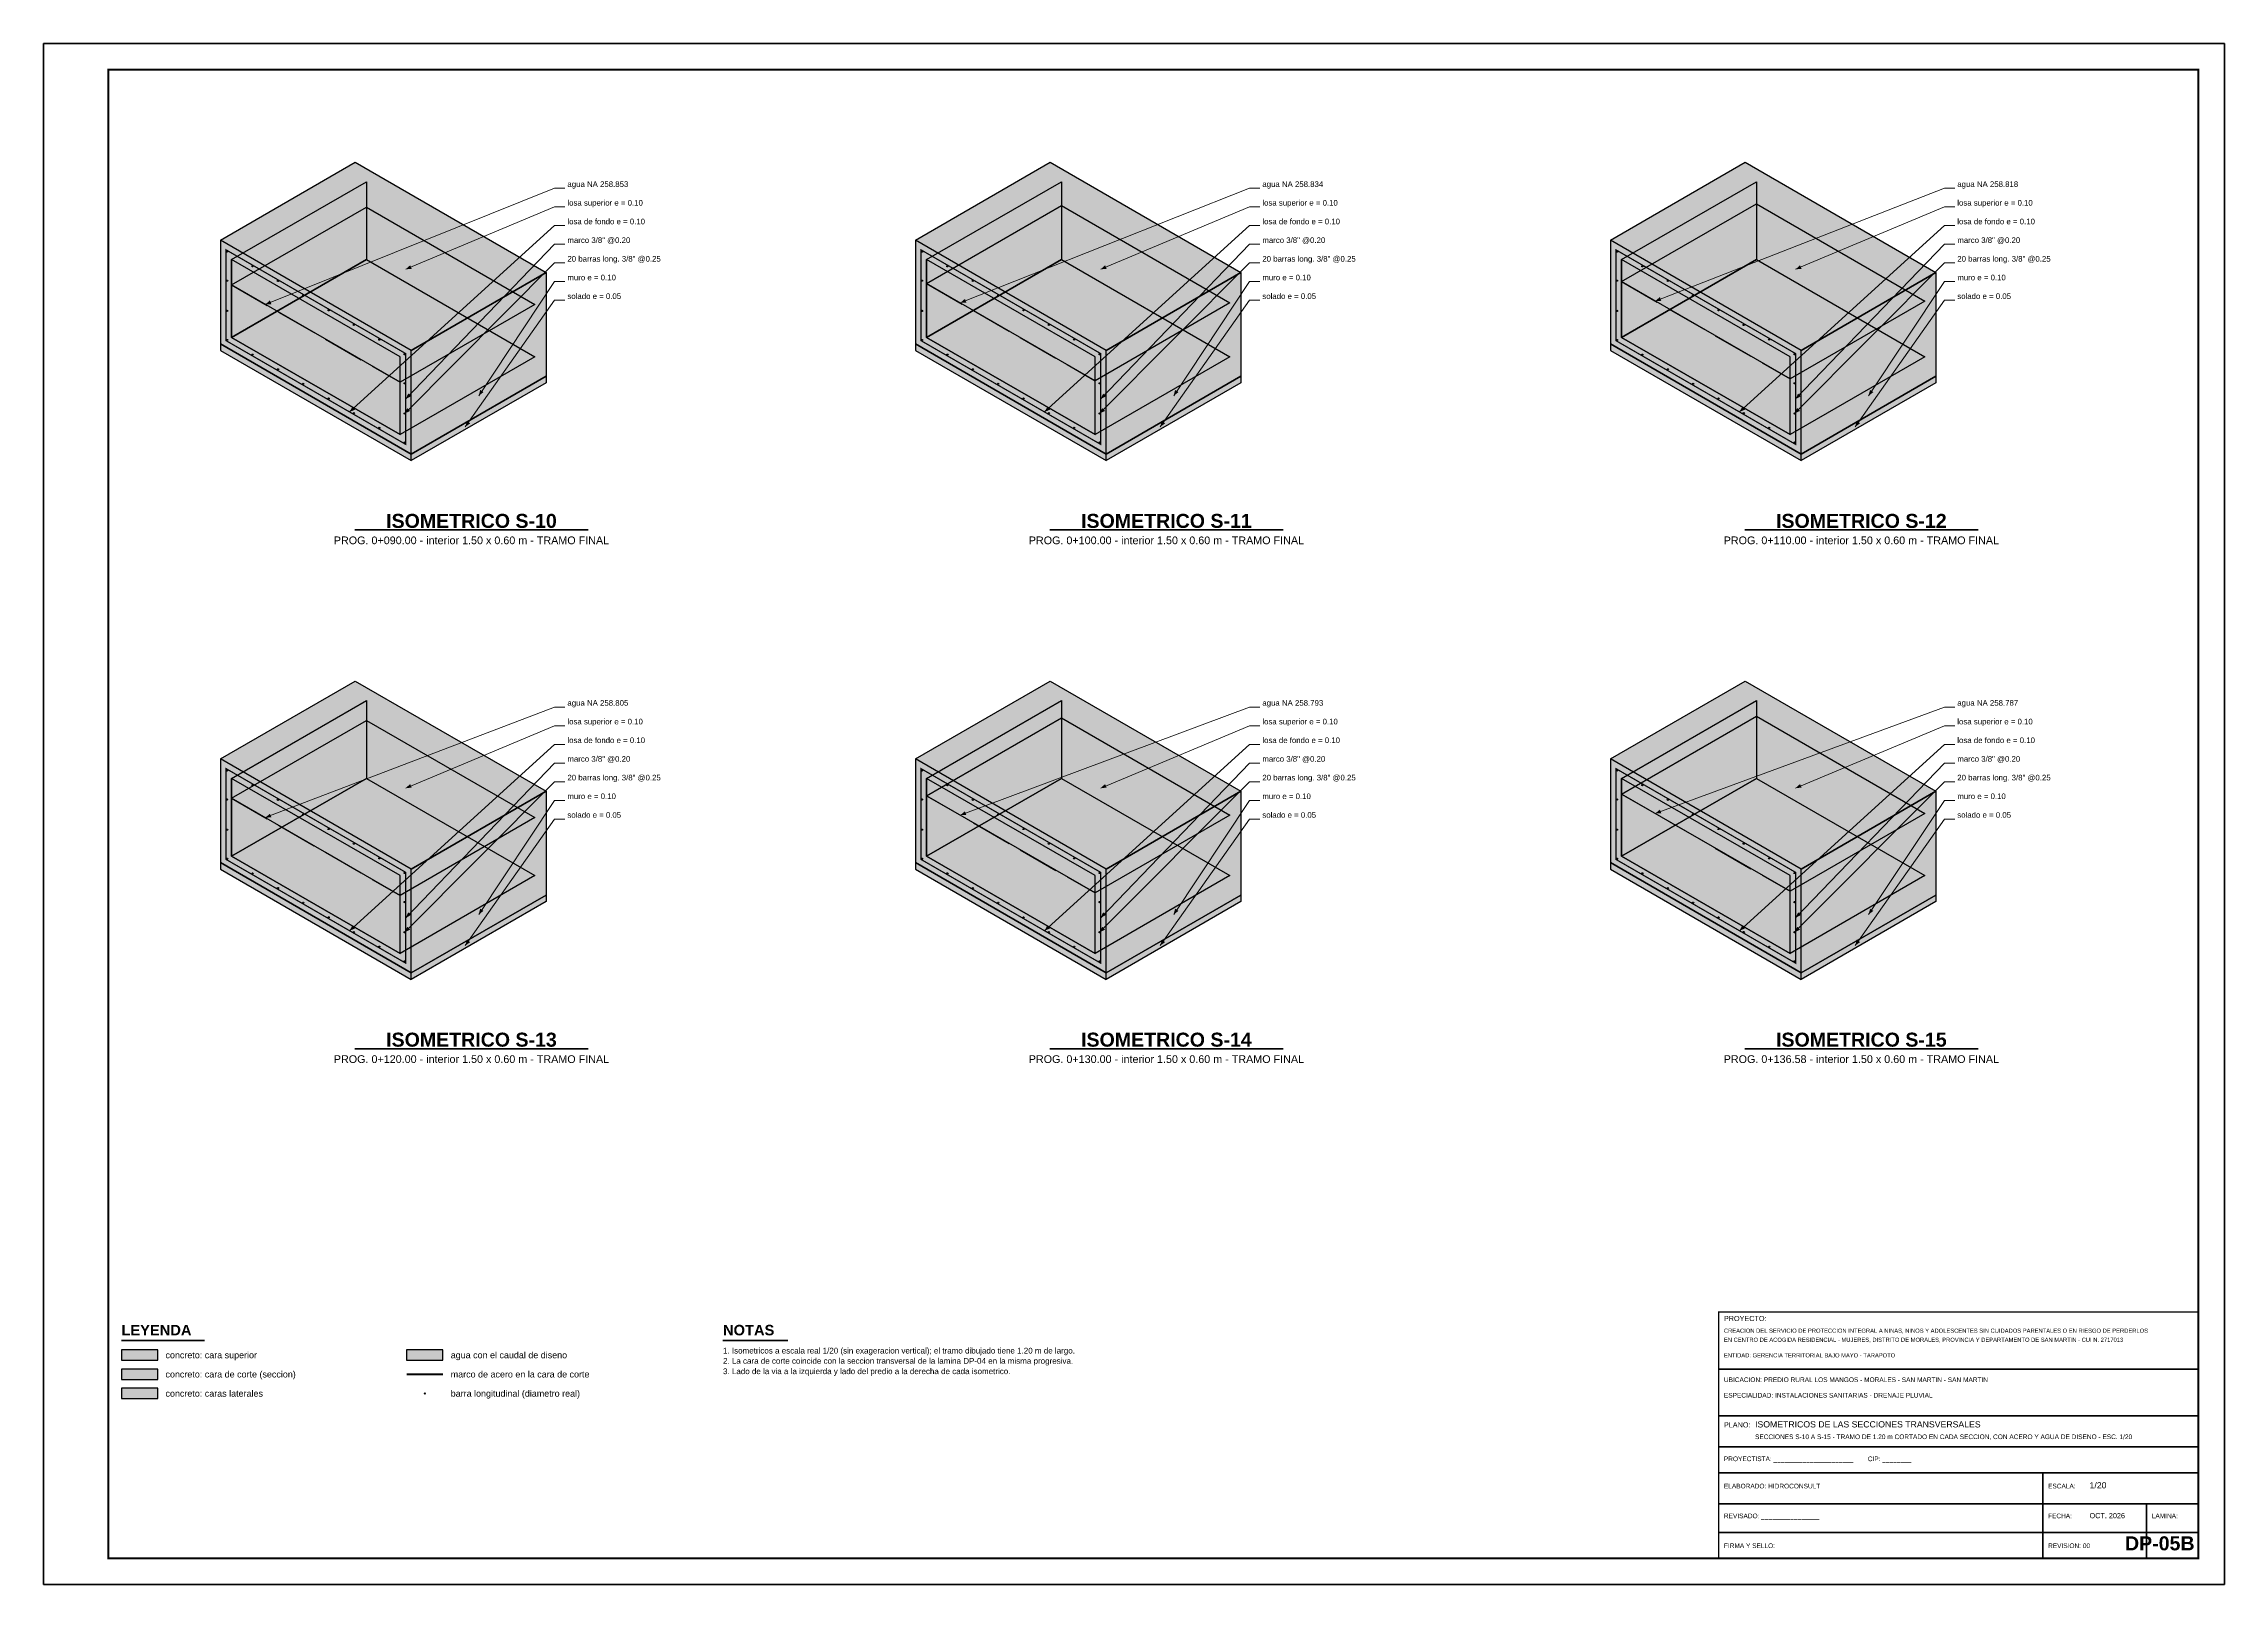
# Model space of a CAD drawing. Header units: metres. Extents: x -573 to 467, y -35 to 119.
# Drawn here: x 183.04 to 199.86, y 0 to 11.88 of the extents above; entities that cross this region are included whole.
import ezdxf
from ezdxf.enums import TextEntityAlignment as Align

# ---------------------------------------------------------------- set-up
doc = ezdxf.new("R2010")
doc.units = ezdxf.units.M
doc.header["$LTSCALE"] = 0.25
doc.linetypes.add('DASHED', pattern=[1.524, 1.27, -0.254])
for name, color, linetype, lineweight in [('ACERO', 1, 'CONTINUOUS', 35), ('AGUA', 150, 'DASHED', 25), ('LLAMADAS', 30, 'CONTINUOUS', 18), ('MARCO', 7, 'CONTINUOUS', 50), ('ROTULO', 7, 'CONTINUOUS', 35), ('TITULOS', 160, 'CONTINUOUS', 35)]:
    doc.layers.add(name, color=color, linetype=linetype, lineweight=lineweight)
for name, color, linetype in [('ACERO-PUNTOS', 5, 'CONTINUOUS'), ('ISO-ARISTAS', 8, 'CONTINUOUS'), ('LEYENDA', 7, 'CONTINUOUS'), ('ROTULO-TEXTO', 7, 'CONTINUOUS'), ('TEXTOS', 7, 'CONTINUOUS'), ('TEXTOS-NOTAS', 7, 'CONTINUOUS')]:
    doc.layers.add(name, color=color, linetype=linetype)
for name, color, linetype, true_color in [('AGUA-RELLENO', 150, 'CONTINUOUS', 0xcde4f6), ('ISO-AGUA', 150, 'CONTINUOUS', 0x82bef0), ('ISO-CONCRETO-LAT1', 253, 'CONTINUOUS', 0xcecece), ('ISO-CONCRETO-LAT2', 252, 'CONTINUOUS', 0xb2b2b2), ('ISO-CONCRETO-SUP', 254, 'CONTINUOUS', 0xe8e8e8)]:
    doc.layers.add(name, color=color, linetype=linetype, true_color=true_color)
doc.styles.get("Standard").update_dxf_attribs({"font": 'arial.ttf'})
doc.styles.add('TITULOS', font='arialbd.ttf')

# ---------------------------------------------------------------- blocks, each defined once
blk = doc.blocks.new('ACERO-38')
at = {"layer": 'ACERO-PUNTOS'}
h = blk.add_hatch(color=5, dxfattribs=at)
h.dxf.hatch_style = 1
h.paths.add_polyline_path([(-0.00475, 0, 1), (0.00475, 0, 1)])
at = {"layer": 'ACERO-PUNTOS', "color": 5}
blk.add_circle((0, 0), 0.00475, dxfattribs=at)

msp = doc.modelspace()

# ---------------------------------------------------------------- hatches: boundary and pattern name
at = {"layer": 'AGUA-RELLENO', "true_color": 0xcde4f6}
h = msp.add_hatch(color=7, dxfattribs=at)
h.dxf.hatch_style = 1
h.paths.add_polyline_path([(184.49, 9.615), (185.79, 8.865), (185.79, 9.269), (184.49, 10.019)])
h = msp.add_hatch(color=7, dxfattribs=at)
h.dxf.hatch_style = 1
h.paths.add_polyline_path([(189.85, 9.615), (191.15, 8.865), (191.15, 9.281), (189.85, 10.031)])
h = msp.add_hatch(color=7, dxfattribs=at)
h.dxf.hatch_style = 1
h.paths.add_polyline_path([(195.21, 9.615), (196.51, 8.865), (196.51, 9.295), (195.21, 10.045)])
h = msp.add_hatch(color=7, dxfattribs=at)
h.dxf.hatch_style = 1
h.paths.add_polyline_path([(184.49, 5.615), (185.79, 4.865), (185.79, 5.312), (184.49, 6.062)])
h = msp.add_hatch(color=7, dxfattribs=at)
h.dxf.hatch_style = 1
h.paths.add_polyline_path([(189.85, 5.615), (191.15, 4.865), (191.15, 5.331), (189.85, 6.081)])
h = msp.add_hatch(color=7, dxfattribs=at)
h.dxf.hatch_style = 1
h.paths.add_polyline_path([(195.21, 5.615), (196.51, 4.865), (196.51, 5.344), (195.21, 6.094)])
h = msp.add_hatch(color=7, dxfattribs=at)
h.dxf.hatch_style = 1
h.paths.add_polyline_path([(185.84, 1.728), (186.12, 1.728), (186.12, 1.808), (185.84, 1.808)])
at = {"layer": 'ISO-CONCRETO-LAT1', "true_color": 0xcecece}
h = msp.add_hatch(color=7, dxfattribs=at)
h.dxf.hatch_style = 1
h.paths.add_polyline_path([(184.404, 9.565), (185.876, 8.715), (185.876, 9.515), (184.404, 10.365)])
h.paths.add_polyline_path([(184.49, 9.615), (185.79, 8.865), (185.79, 9.465), (184.49, 10.215)], flags=16)
h = msp.add_hatch(color=7, dxfattribs=at)
h.dxf.hatch_style = 1
h.paths.add_polyline_path([(189.764, 9.565), (191.236, 8.715), (191.236, 9.515), (189.764, 10.365)])
h.paths.add_polyline_path([(189.85, 9.615), (191.15, 8.865), (191.15, 9.465), (189.85, 10.215)], flags=16)
h = msp.add_hatch(color=7, dxfattribs=at)
h.dxf.hatch_style = 1
h.paths.add_polyline_path([(195.124, 9.565), (196.596, 8.715), (196.596, 9.515), (195.124, 10.365)])
h.paths.add_polyline_path([(195.21, 9.615), (196.51, 8.865), (196.51, 9.465), (195.21, 10.215)], flags=16)
h = msp.add_hatch(color=7, dxfattribs=at)
h.dxf.hatch_style = 1
h.paths.add_polyline_path([(184.404, 5.565), (185.876, 4.715), (185.876, 5.515), (184.404, 6.365)])
h.paths.add_polyline_path([(184.49, 5.615), (185.79, 4.865), (185.79, 5.465), (184.49, 6.215)], flags=16)
h = msp.add_hatch(color=7, dxfattribs=at)
h.dxf.hatch_style = 1
h.paths.add_polyline_path([(189.764, 5.565), (191.236, 4.715), (191.236, 5.515), (189.764, 6.365)])
h.paths.add_polyline_path([(189.85, 5.615), (191.15, 4.865), (191.15, 5.465), (189.85, 6.215)], flags=16)
h = msp.add_hatch(color=7, dxfattribs=at)
h.dxf.hatch_style = 1
h.paths.add_polyline_path([(195.124, 5.565), (196.596, 4.715), (196.596, 5.515), (195.124, 6.365)])
h.paths.add_polyline_path([(195.21, 5.615), (196.51, 4.865), (196.51, 5.465), (195.21, 6.215)], flags=16)
h = msp.add_hatch(color=7, dxfattribs=at)
h.dxf.hatch_style = 1
h.paths.add_polyline_path([(183.64, 1.58), (183.92, 1.58), (183.92, 1.66), (183.64, 1.66)])
at = {"layer": 'ISO-CONCRETO-LAT2', "true_color": 0xb2b2b2}
h = msp.add_hatch(color=7, dxfattribs=at)
h.dxf.hatch_style = 1
h.paths.add_polyline_path([(183.64, 1.432), (183.92, 1.432), (183.92, 1.512), (183.64, 1.512)])
at = {"layer": 'ISO-CONCRETO-SUP', "true_color": 0xe8e8e8}
h = msp.add_hatch(color=7, dxfattribs=at)
h.dxf.hatch_style = 1
h.paths.add_polyline_path([(183.64, 1.728), (183.92, 1.728), (183.92, 1.808), (183.64, 1.808)])

# ---------------------------------------------------------------- linework, layer by layer
at = {"layer": 'ACERO', "const_width": 0.0095}
for points in [[(184.447, 9.59), (185.833, 8.79), (185.833, 9.49), (184.447, 10.29)], [(189.807, 9.59), (191.193, 8.79), (191.193, 9.49), (189.807, 10.29)], [(195.167, 9.59), (196.553, 8.79), (196.553, 9.49), (195.167, 10.29)], [(184.447, 5.59), (185.833, 4.79), (185.833, 5.49), (184.447, 6.29)], [(189.807, 5.59), (191.193, 4.79), (191.193, 5.49), (189.807, 6.29)], [(195.167, 5.59), (196.553, 4.79), (196.553, 5.49), (195.167, 6.29)]]:
    msp.add_lwpolyline(points, close=True, dxfattribs=at)
at = {"layer": 'ACERO', "const_width": 0.014}
msp.add_lwpolyline([(185.84, 1.62), (186.12, 1.62)], dxfattribs=at)
at = {"layer": 'AGUA'}
for points in [[(184.49, 10.019), (185.79, 9.269)], [(189.85, 10.031), (191.15, 9.281)], [(195.21, 10.045), (196.51, 9.295)], [(184.49, 6.062), (185.79, 5.312)], [(189.85, 6.081), (191.15, 5.331)], [(195.21, 6.094), (196.51, 5.344)]]:
    msp.add_lwpolyline(points, dxfattribs=at)
at = {"layer": 'AGUA-RELLENO'}
msp.add_lwpolyline([(185.84, 1.728), (186.12, 1.728), (186.12, 1.808), (185.84, 1.808)], close=True, dxfattribs=at)
at = {"layer": 'ISO-AGUA', "true_color": 0x82bef0}
for points in [[(185.53, 10.619), (186.829, 9.869), (184.49, 10.019), (185.79, 9.269)], [(190.89, 10.631), (192.189, 9.881), (189.85, 10.031), (191.15, 9.281)], [(196.25, 10.645), (197.549, 9.895), (195.21, 10.045), (196.51, 9.295)], [(185.53, 6.662), (186.829, 5.912), (184.49, 6.062), (185.79, 5.312)], [(190.89, 6.681), (192.189, 5.931), (189.85, 6.081), (191.15, 5.331)], [(196.25, 6.694), (197.549, 5.944), (195.21, 6.094), (196.51, 5.344)]]:
    msp.add_solid(points, dxfattribs=at)
at = {"layer": 'ISO-ARISTAS'}
for points in [[(185.443, 10.965), (186.915, 10.115), (185.876, 9.515), (184.404, 10.365)], [(190.803, 10.965), (192.275, 10.115), (191.236, 9.515), (189.764, 10.365)], [(196.163, 10.965), (197.635, 10.115), (196.596, 9.515), (195.124, 10.365)], [(185.53, 10.215), (184.49, 9.615), (184.49, 10.215), (185.53, 10.815)], [(190.89, 10.215), (189.85, 9.615), (189.85, 10.215), (190.89, 10.815)], [(196.25, 10.215), (195.21, 9.615), (195.21, 10.215), (196.25, 10.815)], [(185.53, 10.619), (186.829, 9.869), (185.79, 9.269), (184.49, 10.019)], [(190.89, 10.631), (192.189, 9.881), (191.15, 9.281), (189.85, 10.031)], [(196.25, 10.645), (197.549, 9.895), (196.51, 9.295), (195.21, 10.045)], [(184.404, 9.565), (185.876, 8.715), (185.876, 9.515), (184.404, 10.365)], [(189.764, 9.565), (191.236, 8.715), (191.236, 9.515), (189.764, 10.365)], [(195.124, 9.565), (196.596, 8.715), (196.596, 9.515), (195.124, 10.365)], [(185.53, 10.215), (186.829, 9.465), (185.79, 8.865), (184.49, 9.615)], [(184.49, 9.615), (185.79, 8.865), (185.79, 9.465), (184.49, 10.215)], [(186.915, 9.315), (185.876, 8.715), (185.876, 9.515), (186.915, 10.115)], [(190.89, 10.215), (192.189, 9.465), (191.15, 8.865), (189.85, 9.615)], [(189.85, 9.615), (191.15, 8.865), (191.15, 9.465), (189.85, 10.215)], [(192.275, 9.315), (191.236, 8.715), (191.236, 9.515), (192.275, 10.115)], [(196.25, 10.215), (197.549, 9.465), (196.51, 8.865), (195.21, 9.615)], [(195.21, 9.615), (196.51, 8.865), (196.51, 9.465), (195.21, 10.215)], [(197.635, 9.315), (196.596, 8.715), (196.596, 9.515), (197.635, 10.115)], [(184.404, 9.515), (185.876, 8.665), (185.876, 8.715), (184.404, 9.565)], [(189.764, 9.515), (191.236, 8.665), (191.236, 8.715), (189.764, 9.565)], [(195.124, 9.515), (196.596, 8.665), (196.596, 8.715), (195.124, 9.565)], [(186.915, 9.265), (185.876, 8.665), (185.876, 8.715), (186.915, 9.315)], [(192.275, 9.265), (191.236, 8.665), (191.236, 8.715), (192.275, 9.315)], [(197.635, 9.265), (196.596, 8.665), (196.596, 8.715), (197.635, 9.315)], [(185.443, 6.965), (186.915, 6.115), (185.876, 5.515), (184.404, 6.365)], [(190.803, 6.965), (192.275, 6.115), (191.236, 5.515), (189.764, 6.365)], [(196.163, 6.965), (197.635, 6.115), (196.596, 5.515), (195.124, 6.365)], [(185.53, 6.215), (184.49, 5.615), (184.49, 6.215), (185.53, 6.815)], [(190.89, 6.215), (189.85, 5.615), (189.85, 6.215), (190.89, 6.815)], [(196.25, 6.215), (195.21, 5.615), (195.21, 6.215), (196.25, 6.815)], [(185.53, 6.662), (186.829, 5.912), (185.79, 5.312), (184.49, 6.062)], [(190.89, 6.681), (192.189, 5.931), (191.15, 5.331), (189.85, 6.081)], [(196.25, 6.694), (197.549, 5.944), (196.51, 5.344), (195.21, 6.094)], [(184.404, 5.565), (185.876, 4.715), (185.876, 5.515), (184.404, 6.365)], [(189.764, 5.565), (191.236, 4.715), (191.236, 5.515), (189.764, 6.365)], [(195.124, 5.565), (196.596, 4.715), (196.596, 5.515), (195.124, 6.365)], [(185.53, 6.215), (186.829, 5.465), (185.79, 4.865), (184.49, 5.615)], [(184.49, 5.615), (185.79, 4.865), (185.79, 5.465), (184.49, 6.215)], [(186.915, 5.315), (185.876, 4.715), (185.876, 5.515), (186.915, 6.115)], [(190.89, 6.215), (192.189, 5.465), (191.15, 4.865), (189.85, 5.615)], [(189.85, 5.615), (191.15, 4.865), (191.15, 5.465), (189.85, 6.215)], [(192.275, 5.315), (191.236, 4.715), (191.236, 5.515), (192.275, 6.115)], [(196.25, 6.215), (197.549, 5.465), (196.51, 4.865), (195.21, 5.615)], [(195.21, 5.615), (196.51, 4.865), (196.51, 5.465), (195.21, 6.215)], [(197.635, 5.315), (196.596, 4.715), (196.596, 5.515), (197.635, 6.115)], [(184.404, 5.515), (185.876, 4.665), (185.876, 4.715), (184.404, 5.565)], [(189.764, 5.515), (191.236, 4.665), (191.236, 4.715), (189.764, 5.565)], [(195.124, 5.515), (196.596, 4.665), (196.596, 4.715), (195.124, 5.565)], [(186.915, 5.265), (185.876, 4.665), (185.876, 4.715), (186.915, 5.315)], [(192.275, 5.265), (191.236, 4.665), (191.236, 4.715), (192.275, 5.315)], [(197.635, 5.265), (196.596, 4.665), (196.596, 4.715), (197.635, 5.315)]]:
    msp.add_lwpolyline(points, close=True, dxfattribs=at)
at = {"layer": 'ISO-CONCRETO-LAT1'}
msp.add_lwpolyline([(183.64, 1.58), (183.92, 1.58), (183.92, 1.66), (183.64, 1.66)], close=True, dxfattribs=at)
at = {"layer": 'ISO-CONCRETO-LAT1', "true_color": 0xcecece}
for points in [[(184.404, 9.515), (185.876, 8.665), (184.404, 9.565), (185.876, 8.715)], [(189.764, 9.515), (191.236, 8.665), (189.764, 9.565), (191.236, 8.715)], [(195.124, 9.515), (196.596, 8.665), (195.124, 9.565), (196.596, 8.715)], [(184.404, 5.515), (185.876, 4.665), (184.404, 5.565), (185.876, 4.715)], [(189.764, 5.515), (191.236, 4.665), (189.764, 5.565), (191.236, 4.715)], [(195.124, 5.515), (196.596, 4.665), (195.124, 5.565), (196.596, 4.715)]]:
    msp.add_solid(points, dxfattribs=at)
at = {"layer": 'ISO-CONCRETO-LAT2'}
msp.add_lwpolyline([(183.64, 1.432), (183.92, 1.432), (183.92, 1.512), (183.64, 1.512)], close=True, dxfattribs=at)
at = {"layer": 'ISO-CONCRETO-LAT2', "true_color": 0xb2b2b2}
for points in [[(185.53, 10.215), (184.49, 9.615), (185.53, 10.815), (184.49, 10.215)], [(190.89, 10.215), (189.85, 9.615), (190.89, 10.815), (189.85, 10.215)], [(196.25, 10.215), (195.21, 9.615), (196.25, 10.815), (195.21, 10.215)], [(186.915, 9.315), (185.876, 8.715), (186.915, 10.115), (185.876, 9.515)], [(192.275, 9.315), (191.236, 8.715), (192.275, 10.115), (191.236, 9.515)], [(197.635, 9.315), (196.596, 8.715), (197.635, 10.115), (196.596, 9.515)], [(186.915, 9.265), (185.876, 8.665), (186.915, 9.315), (185.876, 8.715)], [(192.275, 9.265), (191.236, 8.665), (192.275, 9.315), (191.236, 8.715)], [(197.635, 9.265), (196.596, 8.665), (197.635, 9.315), (196.596, 8.715)], [(185.53, 6.215), (184.49, 5.615), (185.53, 6.815), (184.49, 6.215)], [(190.89, 6.215), (189.85, 5.615), (190.89, 6.815), (189.85, 6.215)], [(196.25, 6.215), (195.21, 5.615), (196.25, 6.815), (195.21, 6.215)], [(186.915, 5.315), (185.876, 4.715), (186.915, 6.115), (185.876, 5.515)], [(192.275, 5.315), (191.236, 4.715), (192.275, 6.115), (191.236, 5.515)], [(197.635, 5.315), (196.596, 4.715), (197.635, 6.115), (196.596, 5.515)], [(186.915, 5.265), (185.876, 4.665), (186.915, 5.315), (185.876, 4.715)], [(192.275, 5.265), (191.236, 4.665), (192.275, 5.315), (191.236, 4.715)], [(197.635, 5.265), (196.596, 4.665), (197.635, 5.315), (196.596, 4.715)]]:
    msp.add_solid(points, dxfattribs=at)
at = {"layer": 'ISO-CONCRETO-SUP'}
msp.add_lwpolyline([(183.64, 1.728), (183.92, 1.728), (183.92, 1.808), (183.64, 1.808)], close=True, dxfattribs=at)
at = {"layer": 'ISO-CONCRETO-SUP', "true_color": 0xe8e8e8}
for points in [[(185.443, 10.965), (186.915, 10.115), (184.404, 10.365), (185.876, 9.515)], [(190.803, 10.965), (192.275, 10.115), (189.764, 10.365), (191.236, 9.515)], [(196.163, 10.965), (197.635, 10.115), (195.124, 10.365), (196.596, 9.515)], [(185.53, 10.215), (186.829, 9.465), (184.49, 9.615), (185.79, 8.865)], [(190.89, 10.215), (192.189, 9.465), (189.85, 9.615), (191.15, 8.865)], [(196.25, 10.215), (197.549, 9.465), (195.21, 9.615), (196.51, 8.865)], [(185.443, 6.965), (186.915, 6.115), (184.404, 6.365), (185.876, 5.515)], [(190.803, 6.965), (192.275, 6.115), (189.764, 6.365), (191.236, 5.515)], [(196.163, 6.965), (197.635, 6.115), (195.124, 6.365), (196.596, 5.515)], [(185.53, 6.215), (186.829, 5.465), (184.49, 5.615), (185.79, 4.865)], [(190.89, 6.215), (192.189, 5.465), (189.85, 5.615), (191.15, 4.865)], [(196.25, 6.215), (197.549, 5.465), (195.21, 5.615), (196.51, 4.865)]]:
    msp.add_solid(points, dxfattribs=at)
at = {"layer": 'LLAMADAS'}
for p, q in [((186.98, 10.765), (184.75, 9.869)), ((187.06, 10.765), (186.98, 10.765)), ((192.34, 10.765), (190.11, 9.881)), ((192.42, 10.765), (192.34, 10.765)), ((197.7, 10.765), (195.47, 9.895)), ((197.78, 10.765), (197.7, 10.765)), ((186.98, 10.621), (185.833, 10.14)), ((187.06, 10.621), (186.98, 10.621)), ((192.34, 10.621), (191.193, 10.14)), ((192.42, 10.621), (192.34, 10.621)), ((197.7, 10.621), (196.553, 10.14)), ((197.78, 10.621), (197.7, 10.621)), ((186.98, 10.477), (185.4, 9.04)), ((187.06, 10.477), (186.98, 10.477)), ((192.34, 10.477), (190.76, 9.04)), ((192.42, 10.477), (192.34, 10.477)), ((197.7, 10.477), (196.12, 9.04)), ((197.78, 10.477), (197.7, 10.477)), ((186.98, 10.333), (185.833, 9.14)), ((187.06, 10.333), (186.98, 10.333)), ((192.34, 10.333), (191.193, 9.14)), ((192.42, 10.333), (192.34, 10.333)), ((197.7, 10.333), (196.553, 9.14)), ((197.78, 10.333), (197.7, 10.333)), ((186.98, 10.189), (185.825, 9.028)), ((187.06, 10.189), (186.98, 10.189)), ((192.34, 10.189), (191.185, 9.028)), ((192.42, 10.189), (192.34, 10.189)), ((197.7, 10.189), (196.545, 9.028)), ((197.78, 10.189), (197.7, 10.189)), ((186.98, 10.045), (186.396, 9.165)), ((187.06, 10.045), (186.98, 10.045)), ((192.34, 10.045), (191.756, 9.165)), ((192.42, 10.045), (192.34, 10.045)), ((197.7, 10.045), (197.116, 9.165)), ((197.78, 10.045), (197.7, 10.045)), ((186.98, 9.901), (186.292, 8.925)), ((187.06, 9.901), (186.98, 9.901)), ((192.34, 9.901), (191.652, 8.925)), ((192.42, 9.901), (192.34, 9.901)), ((197.7, 9.901), (197.012, 8.925)), ((197.78, 9.901), (197.7, 9.901)), ((186.98, 6.765), (184.75, 5.912)), ((187.06, 6.765), (186.98, 6.765)), ((192.34, 6.765), (190.11, 5.931)), ((192.42, 6.765), (192.34, 6.765)), ((197.7, 6.765), (195.47, 5.944)), ((197.78, 6.765), (197.7, 6.765)), ((186.98, 6.621), (185.833, 6.14)), ((187.06, 6.621), (186.98, 6.621)), ((192.34, 6.621), (191.193, 6.14)), ((192.42, 6.621), (192.34, 6.621)), ((197.7, 6.621), (196.553, 6.14)), ((197.78, 6.621), (197.7, 6.621)), ((186.98, 6.477), (185.4, 5.04)), ((187.06, 6.477), (186.98, 6.477)), ((192.34, 6.477), (190.76, 5.04)), ((192.42, 6.477), (192.34, 6.477)), ((197.7, 6.477), (196.12, 5.04)), ((197.78, 6.477), (197.7, 6.477)), ((186.98, 6.333), (185.833, 5.14)), ((187.06, 6.333), (186.98, 6.333)), ((192.34, 6.333), (191.193, 5.14)), ((192.42, 6.333), (192.34, 6.333)), ((197.7, 6.333), (196.553, 5.14)), ((197.78, 6.333), (197.7, 6.333)), ((186.98, 6.189), (185.825, 5.028)), ((187.06, 6.189), (186.98, 6.189)), ((192.34, 6.189), (191.185, 5.028)), ((192.42, 6.189), (192.34, 6.189)), ((197.7, 6.189), (196.545, 5.028)), ((197.78, 6.189), (197.7, 6.189)), ((186.98, 5.901), (186.292, 4.925)), ((186.98, 6.045), (186.396, 5.165)), ((187.06, 6.045), (186.98, 6.045)), ((187.06, 5.901), (186.98, 5.901)), ((192.34, 5.901), (191.652, 4.925)), ((192.34, 6.045), (191.756, 5.165)), ((192.42, 6.045), (192.34, 6.045)), ((192.42, 5.901), (192.34, 5.901)), ((197.7, 5.901), (197.012, 4.925)), ((197.7, 6.045), (197.116, 5.165)), ((197.78, 6.045), (197.7, 6.045)), ((197.78, 5.901), (197.7, 5.901))]:
    msp.add_line(p, q, dxfattribs=at)
for points in [[(185.833, 10.14), (185.879, 10.143), (185.867, 10.171)], [(191.193, 10.14), (191.239, 10.143), (191.227, 10.171)], [(196.553, 10.14), (196.599, 10.143), (196.587, 10.171)], [(195.47, 9.895), (195.517, 9.897), (195.506, 9.926)], [(184.75, 9.869), (184.797, 9.871), (184.785, 9.9)], [(190.11, 9.881), (190.157, 9.883), (190.146, 9.912)], [(185.833, 9.14), (185.874, 9.161), (185.852, 9.182)], [(186.396, 9.165), (186.433, 9.193), (186.407, 9.21)], [(191.193, 9.14), (191.234, 9.161), (191.212, 9.182)], [(191.756, 9.165), (191.793, 9.193), (191.767, 9.21)], [(196.553, 9.14), (196.594, 9.161), (196.572, 9.182)], [(197.116, 9.165), (197.153, 9.193), (197.127, 9.21)], [(185.4, 9.04), (185.443, 9.058), (185.422, 9.081)], [(185.825, 9.028), (185.867, 9.048), (185.845, 9.07)], [(186.292, 8.925), (186.33, 8.952), (186.305, 8.97)], [(190.76, 9.04), (190.803, 9.058), (190.782, 9.081)], [(191.185, 9.028), (191.227, 9.048), (191.205, 9.07)], [(191.652, 8.925), (191.69, 8.952), (191.665, 8.97)], [(196.12, 9.04), (196.163, 9.058), (196.142, 9.081)], [(196.545, 9.028), (196.587, 9.048), (196.565, 9.07)], [(197.012, 8.925), (197.05, 8.952), (197.025, 8.97)], [(185.833, 6.14), (185.879, 6.143), (185.867, 6.171)], [(191.193, 6.14), (191.239, 6.143), (191.227, 6.171)], [(196.553, 6.14), (196.599, 6.143), (196.587, 6.171)], [(184.75, 5.912), (184.797, 5.914), (184.786, 5.942)], [(190.11, 5.931), (190.157, 5.932), (190.146, 5.961)], [(195.47, 5.944), (195.517, 5.945), (195.506, 5.974)], [(185.4, 5.04), (185.443, 5.058), (185.422, 5.081)], [(185.825, 5.028), (185.867, 5.048), (185.845, 5.07)], [(185.833, 5.14), (185.874, 5.161), (185.852, 5.182)], [(186.396, 5.165), (186.433, 5.193), (186.407, 5.21)], [(190.76, 5.04), (190.803, 5.058), (190.782, 5.081)], [(191.185, 5.028), (191.227, 5.048), (191.205, 5.07)], [(191.193, 5.14), (191.234, 5.161), (191.212, 5.182)], [(191.756, 5.165), (191.793, 5.193), (191.767, 5.21)], [(196.12, 5.04), (196.163, 5.058), (196.142, 5.081)], [(196.545, 5.028), (196.587, 5.048), (196.565, 5.07)], [(196.553, 5.14), (196.594, 5.161), (196.572, 5.182)], [(197.116, 5.165), (197.153, 5.193), (197.127, 5.21)], [(186.292, 4.925), (186.33, 4.952), (186.305, 4.97)], [(191.652, 4.925), (191.69, 4.952), (191.665, 4.97)], [(197.012, 4.925), (197.05, 4.952), (197.025, 4.97)]]:
    msp.add_solid(points, dxfattribs=at)
at = {"layer": 'MARCO'}
msp.add_lwpolyline([(183.04, 0), (199.86, 0), (199.86, 11.88), (183.04, 11.88)], close=True, dxfattribs=at)
at = {"layer": 'MARCO', "const_width": 0.016}
msp.add_lwpolyline([(183.54, 0.2), (199.66, 0.2), (199.66, 11.68), (183.54, 11.68)], close=True, dxfattribs=at)
at = {"layer": 'ROTULO'}
for p, q in [((195.96, 1.66), (199.66, 1.66)), ((195.96, 1.3), (199.66, 1.3)), ((195.96, 1.06), (199.66, 1.06)), ((195.96, 0.86), (199.66, 0.86)), ((198.46, 0.86), (198.46, 0.2)), ((195.96, 0.62), (199.66, 0.62)), ((199.26, 0.62), (199.26, 0.2)), ((195.96, 0.4), (199.66, 0.4))]:
    msp.add_line(p, q, dxfattribs=at)
at = {"layer": 'ROTULO', "const_width": 0.01}
msp.add_lwpolyline([(195.96, 0.2), (199.66, 0.2), (199.66, 2.1), (195.96, 2.1)], close=True, dxfattribs=at)
at = {"layer": 'TITULOS'}
for p, q in [((185.44, 8.13), (187.24, 8.13)), ((190.8, 8.13), (192.6, 8.13)), ((196.16, 8.13), (197.96, 8.13)), ((185.44, 4.13), (187.24, 4.13)), ((190.8, 4.13), (192.6, 4.13)), ((196.16, 4.13), (197.96, 4.13)), ((183.64, 1.88), (184.28, 1.88)), ((188.28, 1.88), (188.78, 1.88))]:
    msp.add_line(p, q, dxfattribs=at)

# ---------------------------------------------------------------- block references
for p in [(184.455, 10.276), (189.815, 10.276), (195.175, 10.276), (184.651, 10.163), (190.011, 10.163), (195.371, 10.163), (184.455, 10.052), (184.847, 10.05), (185.042, 9.937), (189.815, 10.052), (190.207, 10.05), (190.402, 9.937), (195.175, 10.052), (195.567, 10.05), (195.762, 9.937), (184.455, 9.819), (185.238, 9.824), (189.815, 9.819), (190.598, 9.824), (195.175, 9.819), (195.958, 9.824), (184.455, 9.595), (185.433, 9.711), (185.629, 9.598), (189.815, 9.595), (190.793, 9.711), (190.989, 9.598), (195.175, 9.595), (196.153, 9.711), (196.349, 9.598), (184.651, 9.482), (185.825, 9.485), (190.011, 9.482), (191.185, 9.485), (195.371, 9.482), (196.545, 9.485), (184.847, 9.369), (185.042, 9.256), (185.825, 9.261), (190.207, 9.369), (190.402, 9.256), (191.185, 9.261), (195.567, 9.369), (195.762, 9.256), (196.545, 9.261), (185.238, 9.143), (190.598, 9.143), (195.958, 9.143), (185.433, 9.03), (185.629, 8.917), (185.825, 9.028), (190.793, 9.03), (190.989, 8.917), (191.185, 9.028), (196.153, 9.03), (196.349, 8.917), (196.545, 9.028), (185.825, 8.804), (191.185, 8.804), (196.545, 8.804), (184.455, 6.276), (189.815, 6.276), (195.175, 6.276), (184.455, 6.052), (184.651, 6.163), (189.815, 6.052), (190.011, 6.163), (195.175, 6.052), (195.371, 6.163), (184.847, 6.05), (185.042, 5.937), (190.207, 6.05), (190.402, 5.937), (195.567, 6.05), (195.762, 5.937), (184.455, 5.819), (185.238, 5.824), (189.815, 5.819), (190.598, 5.824), (195.175, 5.819), (195.958, 5.824), (184.455, 5.595), (185.433, 5.711), (185.629, 5.598), (189.815, 5.595), (190.793, 5.711), (190.989, 5.598), (195.175, 5.595), (196.153, 5.711), (196.349, 5.598), (184.651, 5.482), (185.825, 5.485), (190.011, 5.482), (191.185, 5.485), (195.371, 5.482), (196.545, 5.485), (184.847, 5.369), (185.042, 5.256), (185.825, 5.261), (190.207, 5.369), (190.402, 5.256), (191.185, 5.261), (195.567, 5.369), (195.762, 5.256), (196.545, 5.261), (185.238, 5.143), (190.598, 5.143), (195.958, 5.143), (185.433, 5.03), (185.629, 4.917), (185.825, 5.028), (190.793, 5.03), (190.989, 4.917), (191.185, 5.028), (196.153, 5.03), (196.349, 4.917), (196.545, 5.028), (185.825, 4.804), (191.185, 4.804), (196.545, 4.804)]:
    msp.add_blockref('ACERO-38', p)
at = {"layer": 'ACERO-PUNTOS'}
msp.add_blockref('ACERO-38', (185.98, 1.472), dxfattribs=at)

# ---------------------------------------------------------------- texts
at = {"layer": 'LEYENDA'}
for s, p in [('concreto: cara superior', (183.98, 1.768)), ('agua con el caudal de diseno', (186.18, 1.768)), ('concreto: cara de corte (seccion)', (183.98, 1.62)), ('marco de acero en la cara de corte', (186.18, 1.62)), ('concreto: caras laterales', (183.98, 1.472)), ('barra longitudinal (diametro real)', (186.18, 1.472))]:
    msp.add_text(s, height=0.0494, dxfattribs=at).set_placement(p, align=Align.MIDDLE_LEFT)
at = {"layer": 'ROTULO-TEXTO'}
for s, height, p in [('PROYECTO:', 0.04, (196, 2.03)), ('CREACION DEL SERVICIO DE PROTECCION INTEGRAL A NINAS, NINOS Y ADOLESCENTES SIN CUIDADOS PARENTALES O EN RIESGO DE PERDERLOS', 0.032, (196, 1.94)), ('EN CENTRO DE ACOGIDA RESIDENCIAL - MUJERES, DISTRITO DE MORALES, PROVINCIA Y DEPARTAMENTO DE SAN MARTIN - CUI N. 2717013', 0.032, (196, 1.87)), ('ENTIDAD: GERENCIA TERRITORIAL BAJO MAYO - TARAPOTO', 0.032, (196, 1.75)), ('UBICACION: PREDIO RURAL LOS MANGOS - MORALES - SAN MARTIN - SAN MARTIN', 0.036, (196, 1.56)), ('ESPECIALIDAD: INSTALACIONES SANITARIAS - DRENAJE PLUVIAL', 0.036, (196, 1.44)), ('PLANO:', 0.04, (196, 1.21)), ('ISOMETRICOS DE LAS SECCIONES TRANSVERSALES', 0.048, (196.24, 1.21)), ('SECCIONES S-10 A S-15 - TRAMO DE 1.20 m CORTADO EN CADA SECCION, CON ACERO Y AGUA DE DISENO - ESC. 1/20', 0.036, (196.24, 1.12)), ('PROYECTISTA: ______________________        CIP: ________', 0.036, (196, 0.95)), ('ELABORADO: HIDROCONSULT', 0.036, (196, 0.74)), ('ESCALA:', 0.036, (198.5, 0.74)), ('1/20', 0.048, (198.82, 0.74)), ('REVISADO: ________________', 0.036, (196, 0.51)), ('FECHA:', 0.036, (198.5, 0.51)), ('OCT. 2026', 0.04, (198.82, 0.51)), ('LAMINA:', 0.036, (199.3, 0.51)), ('FIRMA Y SELLO:', 0.036, (196, 0.28)), ('REVISION: 00', 0.036, (198.5, 0.28))]:
    msp.add_text(s, height=height, dxfattribs=at).set_placement(p)
at = {"layer": 'TEXTOS'}
for s, p in [('agua NA 258.853', (187.08, 10.775)), ('agua NA 258.834', (192.44, 10.775)), ('agua NA 258.818', (197.8, 10.775)), ('losa superior e = 0.10', (187.08, 10.631)), ('losa superior e = 0.10', (192.44, 10.631)), ('losa superior e = 0.10', (197.8, 10.631)), ('losa de fondo e = 0.10', (187.08, 10.487)), ('losa de fondo e = 0.10', (192.44, 10.487)), ('losa de fondo e = 0.10', (197.8, 10.487)), ('marco 3/8" @0.20', (187.08, 10.343)), ('marco 3/8" @0.20', (192.44, 10.343)), ('marco 3/8" @0.20', (197.8, 10.343)), ('20 barras long. 3/8" @0.25', (187.08, 10.199)), ('muro e = 0.10', (187.08, 10.055)), ('20 barras long. 3/8" @0.25', (192.44, 10.199)), ('muro e = 0.10', (192.44, 10.055)), ('20 barras long. 3/8" @0.25', (197.8, 10.199)), ('muro e = 0.10', (197.8, 10.055)), ('solado e = 0.05', (187.08, 9.911)), ('solado e = 0.05', (192.44, 9.911)), ('solado e = 0.05', (197.8, 9.911)), ('agua NA 258.805', (187.08, 6.775)), ('agua NA 258.793', (192.44, 6.775)), ('agua NA 258.787', (197.8, 6.775)), ('losa superior e = 0.10', (187.08, 6.631)), ('losa superior e = 0.10', (192.44, 6.631)), ('losa superior e = 0.10', (197.8, 6.631)), ('losa de fondo e = 0.10', (187.08, 6.487)), ('losa de fondo e = 0.10', (192.44, 6.487)), ('losa de fondo e = 0.10', (197.8, 6.487)), ('20 barras long. 3/8" @0.25', (187.08, 6.199)), ('marco 3/8" @0.20', (187.08, 6.343)), ('20 barras long. 3/8" @0.25', (192.44, 6.199)), ('marco 3/8" @0.20', (192.44, 6.343)), ('20 barras long. 3/8" @0.25', (197.8, 6.199)), ('marco 3/8" @0.20', (197.8, 6.343)), ('muro e = 0.10', (187.08, 6.055)), ('muro e = 0.10', (192.44, 6.055)), ('muro e = 0.10', (197.8, 6.055)), ('solado e = 0.05', (187.08, 5.911)), ('solado e = 0.05', (192.44, 5.911)), ('solado e = 0.05', (197.8, 5.911))]:
    msp.add_text(s, height=0.0432, dxfattribs=at).set_placement(p)
for s, p in [('PROG. 0+090.00 - interior 1.50 x 0.60 m - TRAMO FINAL', (186.34, 8.05)), ('PROG. 0+100.00 - interior 1.50 x 0.60 m - TRAMO FINAL', (191.7, 8.05)), ('PROG. 0+110.00 - interior 1.50 x 0.60 m - TRAMO FINAL', (197.06, 8.05)), ('PROG. 0+120.00 - interior 1.50 x 0.60 m - TRAMO FINAL', (186.34, 4.05)), ('PROG. 0+130.00 - interior 1.50 x 0.60 m - TRAMO FINAL', (191.7, 4.05)), ('PROG. 0+136.58 - interior 1.50 x 0.60 m - TRAMO FINAL', (197.06, 4.05))]:
    msp.add_text(s, height=0.0594, dxfattribs=at).set_placement(p, align=Align.MIDDLE_CENTER)
at = {"layer": 'TEXTOS-NOTAS'}
for s, p in [('2. La cara de corte coincide con la seccion transversal de la lamina DP-04 en la misma progresiva.', (188.28, 1.701)), ('1. Isometricos a escala real 1/20 (sin exageracion vertical); el tramo dibujado tiene 1.20 m de largo.', (188.28, 1.78)), ('3. Lado de la via a la izquierda y lado del predio a la derecha de cada isometrico.', (188.28, 1.621))]:
    msp.add_text(s, height=0.0442, dxfattribs=at).set_placement(p)
at = {"layer": 'TITULOS', "style": 'TITULOS'}
for s, p in [('ISOMETRICO S-10', (186.34, 8.2)), ('ISOMETRICO S-11', (191.7, 8.2)), ('ISOMETRICO S-12', (197.06, 8.2)), ('ISOMETRICO S-13', (186.34, 4.2)), ('ISOMETRICO S-14', (191.7, 4.2)), ('ISOMETRICO S-15', (197.06, 4.2))]:
    msp.add_text(s, height=0.108, dxfattribs=at).set_placement(p, align=Align.MIDDLE_CENTER)
for s, p in [('LEYENDA', (183.64, 1.92)), ('NOTAS', (188.28, 1.92))]:
    msp.add_text(s, height=0.081, dxfattribs=at).set_placement(p)
msp.add_text('DP-05B', height=0.108, dxfattribs=at).set_placement((199.63, 0.23), align=Align.BOTTOM_RIGHT)

doc.saveas('drawing.dxf')
